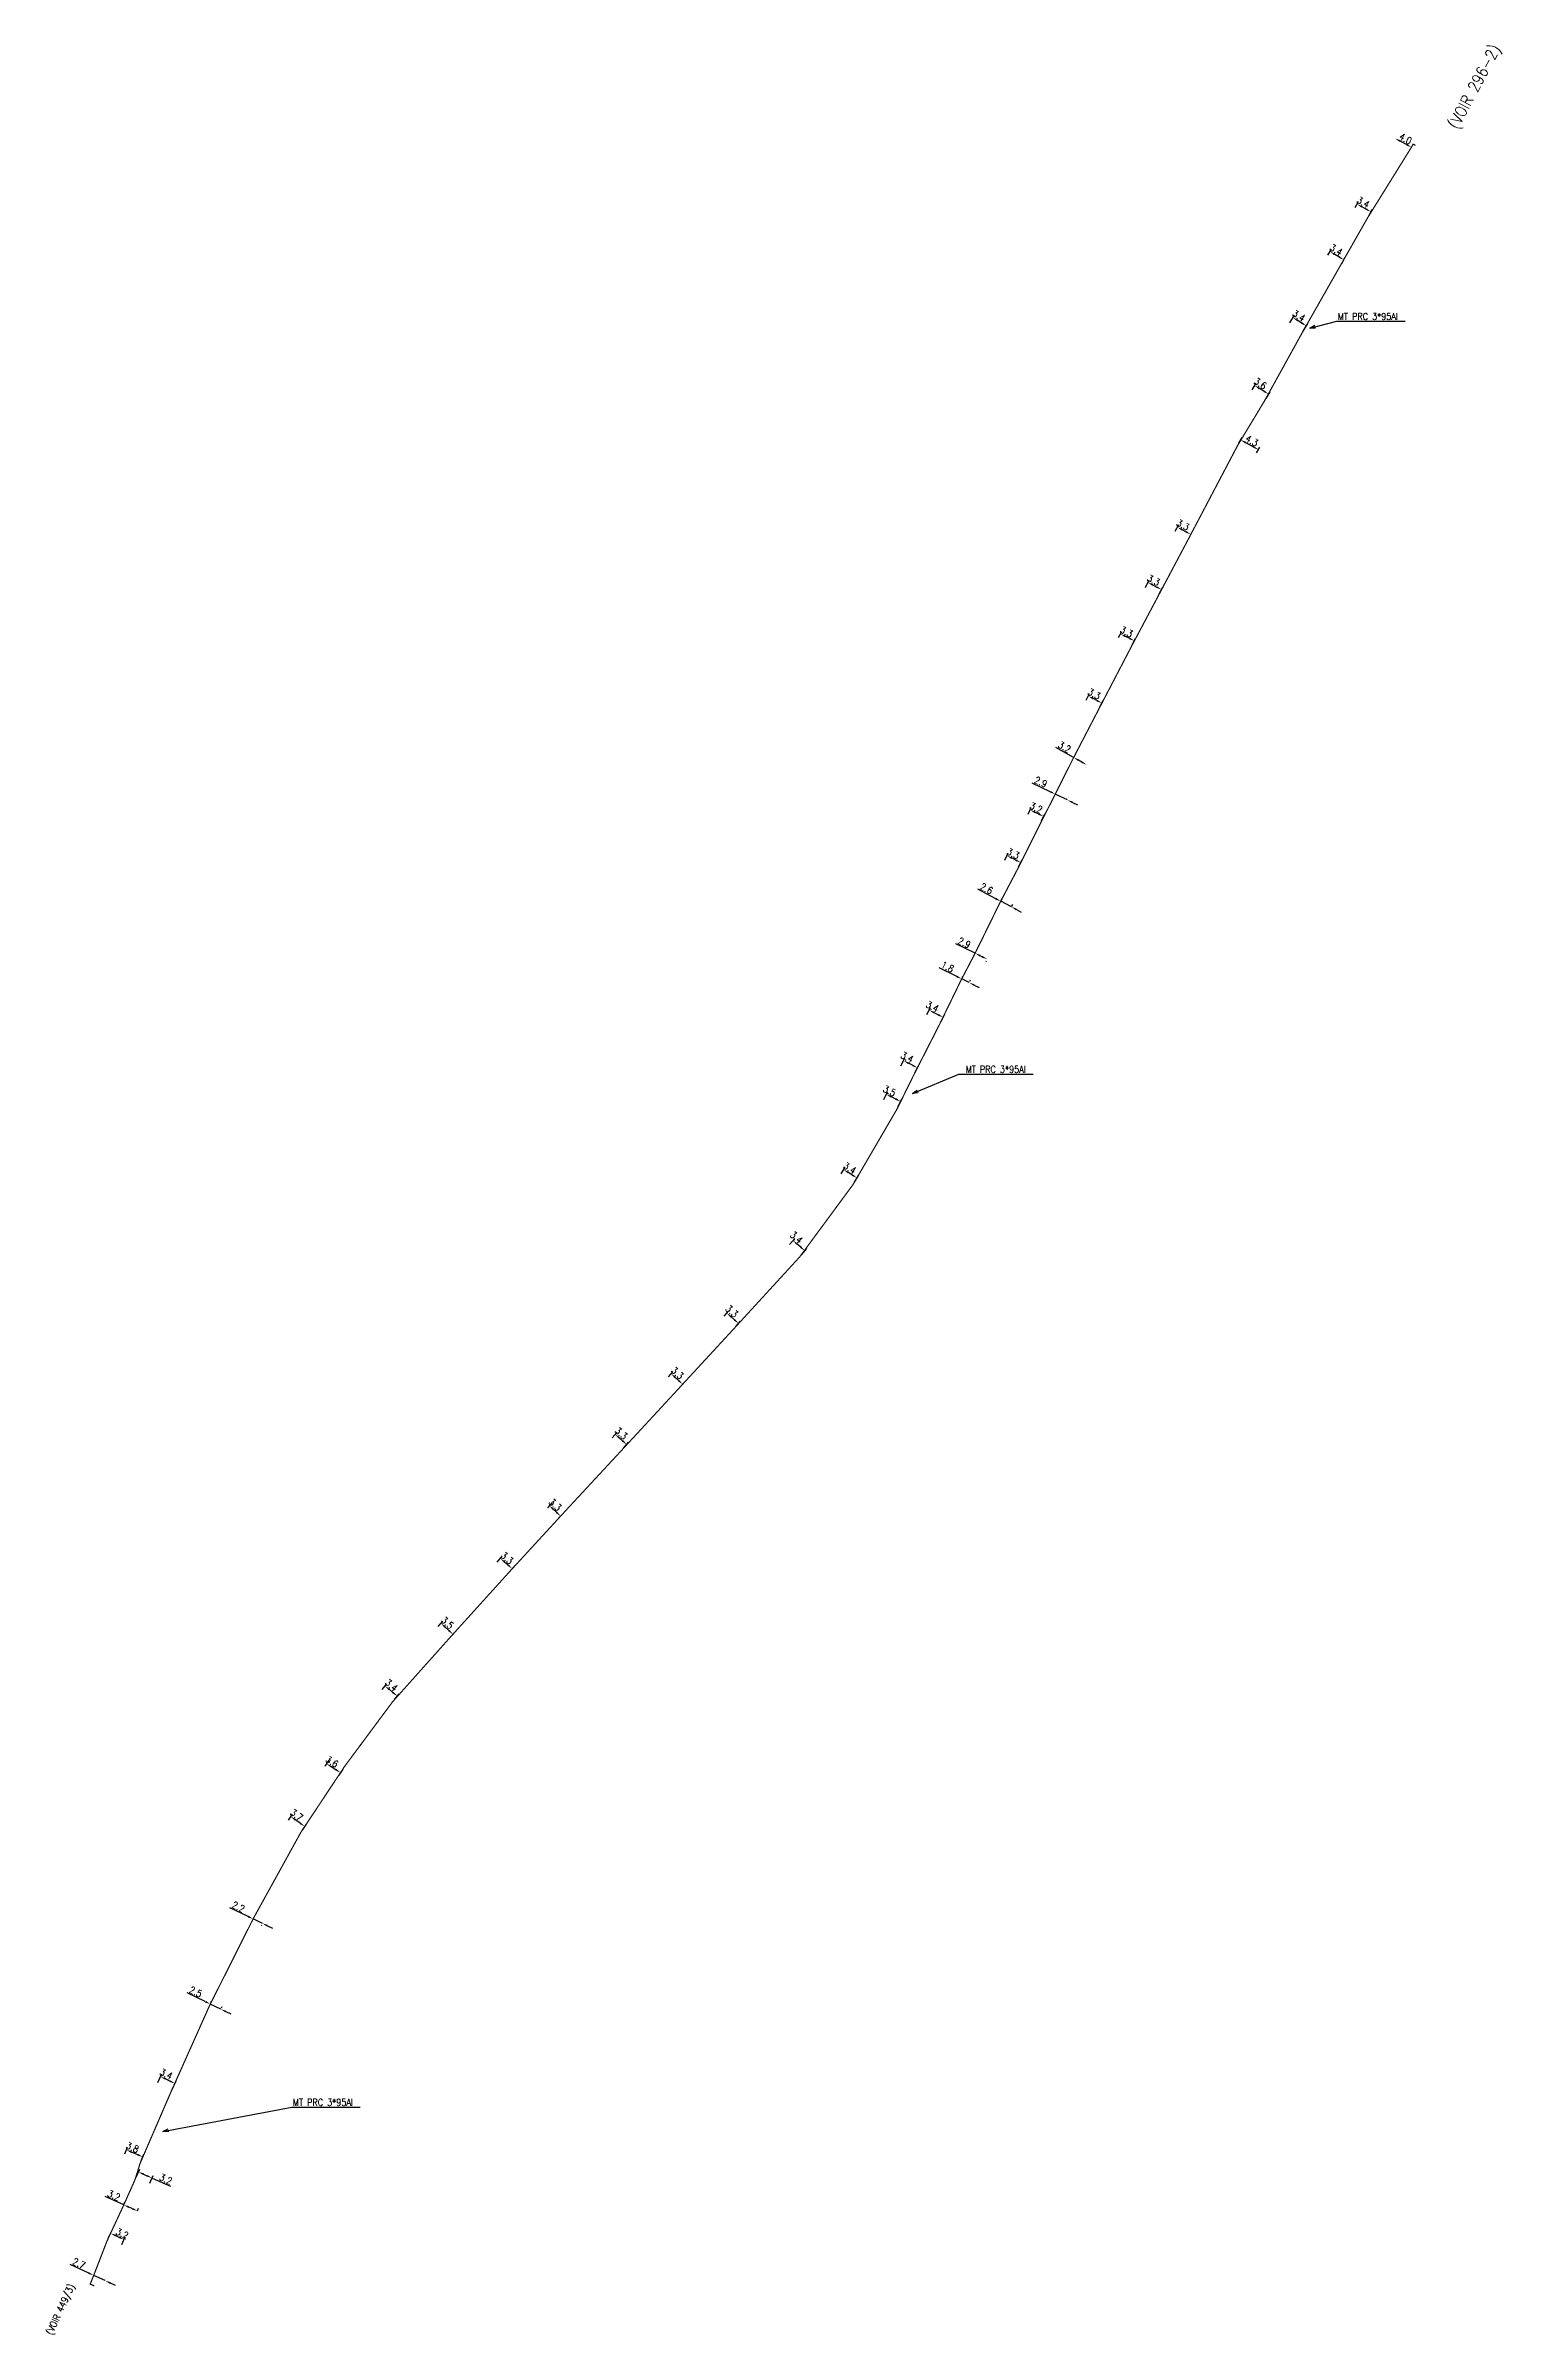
# Model space of a CAD drawing. Header units: millimetres. Extents: x 108078 to 109000, y 127999 to 128987.
# Drawn here: x 108077.9 to 108391.7, y 128245.5 to 128738.4 of the extents above; entities that cross this region are included whole.
import ezdxf

# ---------------------------------------------------------------- set-up
doc = ezdxf.new("R2010")
doc.units = ezdxf.units.MM
doc.header["$PDMODE"] = 34
doc.layers.get('DEFPOINTS').update_dxf_attribs({"linetype": 'CONTINUOUS'})
doc.layers.add('M_110', color=1, linetype='M_ST_10')
doc.styles.get("Standard").update_dxf_attribs({"font": 'romans.shx', "width": 0.85})
doc.linetypes.add('M_ST_10', pattern='A,5,-0.3,["++",Standard,S=1,R=0,X=0,Y=-0.5],-2.8', length=8.1)
doc.dimstyles.get("Standard").update_dxf_attribs({"dimtxt": 1.5, "dimasz": 1.2, "dimexe": 0.625, "dimexo": 0.625, "dimgap": 0.25, "dimtad": 1, "dimdec": 1, "dimzin": 0, "dimdsep": 46, "dimtxsty": 'Standard', "dimcen": -0.5, "dimadec": 0, "dimazin": 0, "dimtfac": 1, "dimtdec": 1, "dimtmove": 0, "dimatfit": 3, "dimfxl": 0, "dimtolj": 1, "dimtzin": 0, "dimarcsym": 0})

msp = doc.modelspace()

# ---------------------------------------------------------------- texts
at = {"layer": 'M_110', "linetype": 'Continuous', "width": 0.85}
for s, height, rotation, p in [('(VOIR 296-2)', 2.5, 62.0552, (108382.08, 128720.23)), ('(VOIR 449/3)', 1.5, 65.373, (108079.27, 128245.17))]:
    msp.add_text(s, height=height, rotation=rotation, dxfattribs=at).set_placement(p)
at = {"layer": 'M_110', "linetype": 'Continuous', "char_height": 1.5, "attachment_point": 4}
for insert in [(108356.28, 128680.09), (108276.09, 128517.91), (108131.14, 128295.38)]:
    msp.add_mtext('\\A1;MT PRC 3*95Al', dxfattribs=dict(at, insert=insert))

# ---------------------------------------------------------------- blocks, each defined once
blk = doc.blocks.new('*D1')
at = {"layer": 'DEFPOINTS', "color": 0, "linetype": 'Continuous'}
for p in [(108088.22, 128258.12), (108090.67, 128256.99), (108090.68, 128257.01)]:
    blk.add_point(p, dxfattribs=at)
at = {"layer": 'M_110', "color": 0, "linetype": 'Continuous', "lineweight": -2}
for p, q in [((108087.14, 128258.64), (108083.17, 128260.48)), ((108090.68, 128257.01), (108088.23, 128258.14)), ((108088.48, 128258.69), (108088.49, 128258.71)), ((108090.93, 128257.56), (108090.94, 128257.57)), ((108091.77, 128256.5), (108092.86, 128256))]:
    blk.add_line(p, q, dxfattribs=at)
at = {"layer": 'M_110', "color": 0, "linetype": 'Continuous'}
for points in [[(108087.22, 128258.82), (108087.05, 128258.46), (108088.23, 128258.14)], [(108091.85, 128256.68), (108091.68, 128256.32), (108090.68, 128257.01)]]:
    blk.add_solid(points, dxfattribs=at)
at = {"layer": 'M_110', "color": 0, "linetype": 'Continuous', "insert": (108085.03, 128260.72), "char_height": 1.5, "attachment_point": 5, "rotation": 335.2007}
blk.add_mtext('\\A1;2.7', dxfattribs=at)
blk = doc.blocks.new('*D2')
at = {"layer": 'DEFPOINTS', "color": 0, "linetype": 'Continuous'}
for p in [(108091.1, 128265.56), (108094.76, 128265.85), (108094.01, 128264.22)]:
    blk.add_point(p, dxfattribs=at)
at = {"layer": 'M_110', "color": 0, "linetype": 'Continuous', "lineweight": -2}
for p, q in [((108091.37, 128266.13), (108092.12, 128267.76)), ((108092.95, 128266.69), (108093.67, 128266.35)), ((108094.27, 128264.79), (108095.02, 128266.42))]:
    blk.add_line(p, q, dxfattribs=at)
at = {"layer": 'M_110', "color": 0, "linetype": 'Continuous'}
for points in [[(108093.03, 128266.87), (108092.86, 128266.51), (108091.86, 128267.19)], [(108093.76, 128266.53), (108093.59, 128266.17), (108094.76, 128265.85)]]:
    blk.add_solid(points, dxfattribs=at)
at = {"layer": 'M_110', "color": 0, "linetype": 'Continuous', "insert": (108094.36, 128267.14), "char_height": 1.5, "attachment_point": 5, "rotation": 335.2007}
blk.add_mtext('\\A1;3.2', dxfattribs=at)
blk = doc.blocks.new('*D3')
at = {"layer": 'DEFPOINTS', "color": 0, "linetype": 'Continuous'}
for p in [(108094.46, 128272.78), (108097.39, 128271.48), (108097.63, 128272.02)]:
    blk.add_point(p, dxfattribs=at)
at = {"layer": 'M_110', "color": 0, "linetype": 'Continuous', "lineweight": -2}
for p, q in [((108094.71, 128273.32), (108090.72, 128275.11)), ((108094.72, 128273.35), (108094.96, 128273.89)), ((108096.53, 128272.51), (108095.8, 128272.83)), ((108097.64, 128272.05), (108097.88, 128272.59))]:
    blk.add_line(p, q, dxfattribs=at)
at = {"layer": 'M_110', "color": 0, "linetype": 'Continuous'}
for points in [[(108095.88, 128273.02), (108095.72, 128272.65), (108094.71, 128273.32)], [(108096.61, 128272.69), (108096.45, 128272.33), (108097.63, 128272.02)]]:
    blk.add_solid(points, dxfattribs=at)
at = {"layer": 'M_110', "color": 0, "linetype": 'Continuous', "insert": (108092.57, 128275.37), "char_height": 1.5, "attachment_point": 5, "rotation": 335.9136}
blk.add_mtext('\\A1;3.2', dxfattribs=at)
blk = doc.blocks.new('*D4')
at = {"layer": 'DEFPOINTS', "color": 0, "linetype": 'Continuous'}
for p in [(108097.13, 128278.75), (108100.06, 128277.45), (108100.8, 128279.11)]:
    blk.add_point(p, dxfattribs=at)
at = {"layer": 'M_110', "color": 0, "linetype": 'Continuous', "lineweight": -2}
for p, q in [((108097.39, 128279.32), (108098.13, 128280.99)), ((108098.97, 128279.93), (108099.7, 128279.6)), ((108100.31, 128278.02), (108101.05, 128279.68)), ((108100.8, 128279.11), (108104.79, 128277.32))]:
    blk.add_line(p, q, dxfattribs=at)
at = {"layer": 'M_110', "color": 0, "linetype": 'Continuous'}
for points in [[(108099.05, 128280.11), (108098.89, 128279.74), (108097.88, 128280.41)], [(108099.78, 128279.78), (108099.62, 128279.42), (108100.8, 128279.11)]]:
    blk.add_solid(points, dxfattribs=at)
at = {"layer": 'M_110', "color": 0, "linetype": 'Continuous', "insert": (108103.75, 128278.88), "char_height": 1.5, "attachment_point": 5, "rotation": 335.9136}
blk.add_mtext('\\A1;3.2', dxfattribs=at)
blk = doc.blocks.new('*D5')
at = {"layer": 'DEFPOINTS', "color": 0, "linetype": 'Continuous'}
for p in [(108095.27, 128285.16), (108094.67, 128283.75), (108098.21, 128282.24)]:
    blk.add_point(p, dxfattribs=at)
at = {"layer": 'M_110', "color": 0, "linetype": 'Continuous', "lineweight": -2}
for p, q in [((108094.92, 128284.33), (108095.52, 128285.73)), ((108097.71, 128284.12), (108096.37, 128284.69)), ((108098.46, 128282.81), (108099.06, 128284.22))]:
    blk.add_line(p, q, dxfattribs=at)
at = {"layer": 'M_110', "color": 0, "linetype": 'Continuous'}
for points in [[(108096.45, 128284.87), (108096.3, 128284.5), (108095.27, 128285.16)], [(108097.79, 128284.3), (108097.63, 128283.93), (108098.81, 128283.64)]]:
    blk.add_solid(points, dxfattribs=at)
at = {"layer": 'M_110', "color": 0, "linetype": 'Continuous', "insert": (108096.56, 128285.69), "char_height": 1.5, "attachment_point": 5, "rotation": 336.872}
blk.add_mtext('\\A1;3.8', dxfattribs=at)
blk = doc.blocks.new('*D6')
at = {"layer": 'DEFPOINTS', "color": 0, "linetype": 'Continuous'}
for p in [(108102.61, 128300.95), (108101.74, 128299.11), (108104.86, 128297.63)]:
    blk.add_point(p, dxfattribs=at)
at = {"layer": 'M_110', "color": 0, "linetype": 'Continuous', "lineweight": -2}
for p, q in [((108102.01, 128299.67), (108102.88, 128301.52)), ((108104.65, 128299.99), (108103.7, 128300.44)), ((108105.13, 128298.2), (108106, 128300.04))]:
    blk.add_line(p, q, dxfattribs=at)
at = {"layer": 'M_110', "color": 0, "linetype": 'Continuous'}
for points in [[(108103.78, 128300.62), (108103.61, 128300.26), (108102.61, 128300.95)], [(108104.73, 128300.17), (108104.56, 128299.81), (108105.73, 128299.47)]]:
    blk.add_solid(points, dxfattribs=at)
at = {"layer": 'M_110', "color": 0, "linetype": 'Continuous', "insert": (108103.82, 128301.49), "char_height": 1.5, "attachment_point": 5, "rotation": 334.6106}
blk.add_mtext('\\A1;3.4', dxfattribs=at)
blk = doc.blocks.new('*D7')
at = {"layer": 'DEFPOINTS', "color": 0, "linetype": 'Continuous'}
for p in [(108113.22, 128316.32), (108115.47, 128315.23), (108115.59, 128315.49)]:
    blk.add_point(p, dxfattribs=at)
at = {"layer": 'M_110', "color": 0, "linetype": 'Continuous', "lineweight": -2}
for p, q in [((108112.27, 128317.1), (108108.33, 128319.01)), ((108115.59, 128315.49), (108113.34, 128316.58)), ((108113.49, 128316.89), (108113.62, 128317.14)), ((108115.74, 128315.79), (108115.87, 128316.05)), ((108116.67, 128314.96), (108117.75, 128314.44))]:
    blk.add_line(p, q, dxfattribs=at)
at = {"layer": 'M_110', "color": 0, "linetype": 'Continuous'}
for points in [[(108112.35, 128317.28), (108112.18, 128316.92), (108113.34, 128316.58)], [(108116.76, 128315.14), (108116.58, 128314.78), (108115.59, 128315.49)]]:
    blk.add_solid(points, dxfattribs=at)
at = {"layer": 'M_110', "color": 0, "linetype": 'Continuous', "insert": (108110.2, 128319.22), "char_height": 1.5, "attachment_point": 5, "rotation": 334.0764}
blk.add_mtext('\\A1;2.5', dxfattribs=at)
blk = doc.blocks.new('*D8')
at = {"layer": 'DEFPOINTS', "color": 0, "linetype": 'Continuous'}
for p in [(108122.66, 128335.09), (108124.56, 128333.96), (108124.65, 128334.14)]:
    blk.add_point(p, dxfattribs=at)
at = {"layer": 'M_110', "color": 0, "linetype": 'Continuous', "lineweight": -2}
for p, q in [((108121.5, 128335.43), (108117.55, 128337.31)), ((108122.39, 128334.52), (108122.31, 128334.35)), ((108124.56, 128333.96), (108122.58, 128334.91)), ((108124.38, 128333.58), (108124.29, 128333.4)), ((108125.65, 128333.45), (108126.73, 128332.93))]:
    blk.add_line(p, q, dxfattribs=at)
at = {"layer": 'M_110', "color": 0, "linetype": 'Continuous'}
for points in [[(108121.58, 128335.61), (108121.41, 128335.25), (108122.58, 128334.91)], [(108125.73, 128333.63), (108125.56, 128333.27), (108124.56, 128333.96)]]:
    blk.add_solid(points, dxfattribs=at)
at = {"layer": 'M_110', "color": 0, "linetype": 'Continuous', "insert": (108119.41, 128337.53), "char_height": 1.5, "attachment_point": 5, "rotation": 334.4662}
blk.add_mtext('\\A1;2.2', dxfattribs=at)
blk = doc.blocks.new('*D9')
at = {"layer": 'DEFPOINTS', "color": 0, "linetype": 'Continuous'}
for p in [(108129.82, 128355.67), (108130.72, 128356.94), (108132.83, 128353.52)]:
    blk.add_point(p, dxfattribs=at)
at = {"layer": 'M_110', "color": 0, "linetype": 'Continuous', "lineweight": -2}
for p, q in [((108130.18, 128356.18), (108131.09, 128357.45)), ((108132.76, 128355.49), (108131.7, 128356.24)), ((108133.19, 128354.03), (108134.1, 128355.3))]:
    blk.add_line(p, q, dxfattribs=at)
at = {"layer": 'M_110', "color": 0, "linetype": 'Continuous'}
for points in [[(108131.82, 128356.41), (108131.58, 128356.08), (108130.72, 128356.94)], [(108132.87, 128355.65), (108132.64, 128355.33), (108133.73, 128354.79)]]:
    blk.add_solid(points, dxfattribs=at)
at = {"layer": 'M_110', "color": 0, "linetype": 'Continuous', "insert": (108131.93, 128357.31), "char_height": 1.5, "attachment_point": 5, "rotation": 324.4443}
blk.add_mtext('\\A1;3.7', dxfattribs=at)
blk = doc.blocks.new('*D10')
at = {"layer": 'DEFPOINTS', "color": 0, "linetype": 'Continuous'}
for p in [(108139.19, 128369.64), (108138.37, 128368.36), (108142.23, 128367.7)]:
    blk.add_point(p, dxfattribs=at)
at = {"layer": 'M_110', "color": 0, "linetype": 'Continuous', "lineweight": -2}
for p, q in [((108138.86, 128369.11), (108138.04, 128367.83)), ((108140.4, 128367.06), (108139.39, 128367.71)), ((108141.89, 128367.17), (108141.07, 128365.89))]:
    blk.add_line(p, q, dxfattribs=at)
at = {"layer": 'M_110', "color": 0, "linetype": 'Continuous'}
for points in [[(108139.49, 128367.88), (108139.28, 128367.54), (108138.37, 128368.36)], [(108140.51, 128367.23), (108140.29, 128366.9), (108141.41, 128366.42)]]:
    blk.add_solid(points, dxfattribs=at)
at = {"layer": 'M_110', "color": 0, "linetype": 'Continuous', "insert": (108139.57, 128368.78), "char_height": 1.5, "attachment_point": 5, "rotation": 327.4748}
blk.add_mtext('\\A1;3.6', dxfattribs=at)
blk = doc.blocks.new('*D11')
at = {"layer": 'DEFPOINTS', "color": 0, "linetype": 'Continuous'}
for p in [(108149.99, 128383.84), (108151, 128385.08), (108152.61, 128381.68)]:
    blk.add_point(p, dxfattribs=at)
at = {"layer": 'M_110', "color": 0, "linetype": 'Continuous', "lineweight": -2}
for p, q in [((108150.38, 128384.32), (108151.4, 128385.56)), ((108152.7, 128383.68), (108151.93, 128384.31)), ((108153.01, 128382.16), (108154.03, 128383.4))]:
    blk.add_line(p, q, dxfattribs=at)
at = {"layer": 'M_110', "color": 0, "linetype": 'Continuous'}
for points in [[(108152.06, 128384.47), (108151.8, 128384.16), (108151, 128385.08)], [(108152.83, 128383.83), (108152.57, 128383.52), (108153.63, 128382.92)]]:
    blk.add_solid(points, dxfattribs=at)
at = {"layer": 'M_110', "color": 0, "linetype": 'Continuous', "insert": (108152.34, 128385.27), "char_height": 1.5, "attachment_point": 5, "rotation": 320.5445}
blk.add_mtext('\\A1;3.4', dxfattribs=at)
blk = doc.blocks.new('*D12')
at = {"layer": 'DEFPOINTS', "color": 0, "linetype": 'Continuous'}
for p in [(108163.03, 128398.59), (108162.02, 128397.47), (108164.62, 128395.12)]:
    blk.add_point(p, dxfattribs=at)
at = {"layer": 'M_110', "color": 0, "linetype": 'Continuous', "lineweight": -2}
for p, q in [((108162.44, 128397.93), (108163.45, 128399.05)), ((108164.74, 128397.05), (108163.92, 128397.79)), ((108165.03, 128395.59), (108166.05, 128396.71))]:
    blk.add_line(p, q, dxfattribs=at)
at = {"layer": 'M_110', "color": 0, "linetype": 'Continuous'}
for points in [[(108164.06, 128397.93), (108163.79, 128397.64), (108163.03, 128398.59)], [(108164.87, 128397.2), (108164.6, 128396.9), (108165.63, 128396.24)]]:
    blk.add_solid(points, dxfattribs=at)
at = {"layer": 'M_110', "color": 0, "linetype": 'Continuous', "insert": (108164.41, 128398.7), "char_height": 1.5, "attachment_point": 5, "rotation": 317.9267}
blk.add_mtext('\\A1;3.5', dxfattribs=at)
blk = doc.blocks.new('*D13')
at = {"layer": 'DEFPOINTS', "color": 0, "linetype": 'Continuous'}
for p in [(108174.73, 128411.29), (108175.85, 128412.58), (108177.25, 128409.09)]:
    blk.add_point(p, dxfattribs=at)
at = {"layer": 'M_110', "color": 0, "linetype": 'Continuous', "lineweight": -2}
for p, q in [((108175.14, 128411.76), (108176.26, 128413.05)), ((108177.47, 128411.17), (108176.75, 128411.79)), ((108177.66, 128409.56), (108178.78, 128410.85))]:
    blk.add_line(p, q, dxfattribs=at)
at = {"layer": 'M_110', "color": 0, "linetype": 'Continuous'}
for points in [[(108176.88, 128411.94), (108176.62, 128411.64), (108175.85, 128412.58)], [(108177.6, 128411.32), (108177.34, 128411.02), (108178.37, 128410.38)]]:
    blk.add_solid(points, dxfattribs=at)
at = {"layer": 'M_110', "color": 0, "linetype": 'Continuous', "insert": (108177.26, 128412.67), "char_height": 1.5, "attachment_point": 5, "rotation": 318.9349}
blk.add_mtext('\\A1;3.3', dxfattribs=at)
blk = doc.blocks.new('*D14')
at = {"layer": 'DEFPOINTS', "color": 0, "linetype": 'Continuous'}
for p in [(108186.39, 128423.93), (108187.44, 128425.06), (108189.86, 128422.81)]:
    blk.add_point(p, dxfattribs=at)
at = {"layer": 'M_110', "color": 0, "linetype": 'Continuous', "lineweight": -2}
for p, q in [((108187.01, 128424.6), (108185.97, 128423.47)), ((108187.93, 128422.5), (108187.27, 128423.11)), ((108189.43, 128422.35), (108188.38, 128421.23))]:
    blk.add_line(p, q, dxfattribs=at)
at = {"layer": 'M_110', "color": 0, "linetype": 'Continuous'}
for points in [[(108187.41, 128423.26), (108187.13, 128422.97), (108186.39, 128423.93)], [(108188.07, 128422.65), (108187.79, 128422.35), (108188.81, 128421.69)]]:
    blk.add_solid(points, dxfattribs=at)
at = {"layer": 'M_110', "color": 0, "linetype": 'Continuous', "insert": (108187.64, 128424.13), "char_height": 1.5, "attachment_point": 5, "rotation": 317.1385}
blk.add_mtext('\\A1;3.3', dxfattribs=at)
blk = doc.blocks.new('*D15')
at = {"layer": 'DEFPOINTS', "color": 0, "linetype": 'Continuous'}
for p in [(108199.49, 128438.11), (108200.55, 128439.32), (108202, 128435.9)]:
    blk.add_point(p, dxfattribs=at)
at = {"layer": 'M_110', "color": 0, "linetype": 'Continuous', "lineweight": -2}
for p, q in [((108199.9, 128438.58), (108200.97, 128439.79)), ((108202.17, 128437.9), (108201.46, 128438.53)), ((108202.42, 128436.36), (108203.48, 128437.58))]:
    blk.add_line(p, q, dxfattribs=at)
at = {"layer": 'M_110', "color": 0, "linetype": 'Continuous'}
for points in [[(108201.59, 128438.68), (108201.32, 128438.38), (108200.55, 128439.32)], [(108202.3, 128438.05), (108202.04, 128437.75), (108203.07, 128437.11)]]:
    blk.add_solid(points, dxfattribs=at)
at = {"layer": 'M_110', "color": 0, "linetype": 'Continuous', "insert": (108201.85, 128439.51), "char_height": 1.5, "attachment_point": 5, "rotation": 318.6874}
blk.add_mtext('\\A1;3.3', dxfattribs=at)
blk = doc.blocks.new('*D16')
at = {"layer": 'DEFPOINTS', "color": 0, "linetype": 'Continuous'}
for p in [(108212.63, 128452.36), (108211.63, 128451.25), (108214.11, 128449)]:
    blk.add_point(p, dxfattribs=at)
at = {"layer": 'M_110', "color": 0, "linetype": 'Continuous', "lineweight": -2}
for p, q in [((108212.05, 128451.72), (108213.05, 128452.82)), ((108214.22, 128450.91), (108213.52, 128451.55)), ((108214.53, 128449.46), (108215.53, 128450.57))]:
    blk.add_line(p, q, dxfattribs=at)
at = {"layer": 'M_110', "color": 0, "linetype": 'Continuous'}
for points in [[(108213.65, 128451.7), (108213.38, 128451.4), (108212.63, 128452.36)], [(108214.36, 128451.06), (108214.09, 128450.76), (108215.11, 128450.1)]]:
    blk.add_solid(points, dxfattribs=at)
at = {"layer": 'M_110', "color": 0, "linetype": 'Continuous', "insert": (108213.97, 128452.49), "char_height": 1.5, "attachment_point": 5, "rotation": 317.7055}
blk.add_mtext('\\A1;3.3', dxfattribs=at)
blk = doc.blocks.new('*D17')
at = {"layer": 'DEFPOINTS', "color": 0, "linetype": 'Continuous'}
for p in [(108223.64, 128464.26), (108224.65, 128465.4), (108226.14, 128462.04)]:
    blk.add_point(p, dxfattribs=at)
at = {"layer": 'M_110', "color": 0, "linetype": 'Continuous', "lineweight": -2}
for p, q in [((108224.05, 128464.73), (108225.07, 128465.87)), ((108226.26, 128463.98), (108225.55, 128464.61)), ((108226.56, 128462.5), (108227.57, 128463.65))]:
    blk.add_line(p, q, dxfattribs=at)
at = {"layer": 'M_110', "color": 0, "linetype": 'Continuous'}
for points in [[(108225.68, 128464.76), (108225.42, 128464.46), (108224.65, 128465.4)], [(108226.39, 128464.13), (108226.13, 128463.83), (108227.16, 128463.18)]]:
    blk.add_solid(points, dxfattribs=at)
at = {"layer": 'M_110', "color": 0, "linetype": 'Continuous', "insert": (108225.71, 128465.81), "char_height": 1.5, "attachment_point": 5, "rotation": 318.3958}
blk.add_mtext('\\A1;3.3', dxfattribs=at)
blk = doc.blocks.new('*D18')
at = {"layer": 'DEFPOINTS', "color": 0, "linetype": 'Continuous'}
for p in [(108237.72, 128479.69), (108238.88, 128481.04), (108240.3, 128477.48)]:
    blk.add_point(p, dxfattribs=at)
at = {"layer": 'M_110', "color": 0, "linetype": 'Continuous', "lineweight": -2}
for p, q in [((108238.13, 128480.17), (108239.29, 128481.52)), ((108240.55, 128479.61), (108239.79, 128480.26)), ((108240.71, 128477.95), (108241.87, 128479.3))]:
    blk.add_line(p, q, dxfattribs=at)
at = {"layer": 'M_110', "color": 0, "linetype": 'Continuous'}
for points in [[(108239.92, 128480.41), (108239.66, 128480.11), (108238.88, 128481.04)], [(108240.68, 128479.76), (108240.42, 128479.46), (108241.46, 128478.83)]]:
    blk.add_solid(points, dxfattribs=at)
at = {"layer": 'M_110', "color": 0, "linetype": 'Continuous', "insert": (108239.63, 128481.73), "char_height": 1.5, "attachment_point": 5, "rotation": 319.2952}
blk.add_mtext('\\A1;3.4', dxfattribs=at)
blk = doc.blocks.new('*D19')
at = {"layer": 'DEFPOINTS', "color": 0, "linetype": 'Continuous'}
for p in [(108248.91, 128494.85), (108249.8, 128496.3), (108251.8, 128493.07)]:
    blk.add_point(p, dxfattribs=at)
at = {"layer": 'M_110', "color": 0, "linetype": 'Continuous', "lineweight": -2}
for p, q in [((108249.24, 128495.38), (108250.13, 128496.83)), ((108251.67, 128495.15), (108250.82, 128495.67)), ((108252.13, 128493.6), (108253.02, 128495.05))]:
    blk.add_line(p, q, dxfattribs=at)
at = {"layer": 'M_110', "color": 0, "linetype": 'Continuous'}
for points in [[(108250.92, 128495.84), (108250.72, 128495.5), (108249.8, 128496.3)], [(108251.78, 128495.32), (108251.57, 128494.97), (108252.69, 128494.52)]]:
    blk.add_solid(points, dxfattribs=at)
at = {"layer": 'M_110', "color": 0, "linetype": 'Continuous', "insert": (108251.11, 128496.67), "char_height": 1.5, "attachment_point": 5, "rotation": 328.3825}
blk.add_mtext('\\A1;3.4', dxfattribs=at)
blk = doc.blocks.new('*D20')
at = {"layer": 'DEFPOINTS', "color": 0, "linetype": 'Continuous'}
for p in [(108259, 128512.52), (108258.19, 128510.86), (108261.29, 128509.35)]:
    blk.add_point(p, dxfattribs=at)
at = {"layer": 'M_110', "color": 0, "linetype": 'Continuous', "lineweight": -2}
for p, q in [((108258.46, 128511.42), (108259.27, 128513.08)), ((108261.02, 128511.53), (108260.08, 128511.99)), ((108261.56, 128509.91), (108262.37, 128511.57))]:
    blk.add_line(p, q, dxfattribs=at)
at = {"layer": 'M_110', "color": 0, "linetype": 'Continuous'}
for points in [[(108260.17, 128512.17), (108259.99, 128511.81), (108259, 128512.52)], [(108261.11, 128511.71), (108260.93, 128511.35), (108262.1, 128511)]]:
    blk.add_solid(points, dxfattribs=at)
at = {"layer": 'M_110', "color": 0, "linetype": 'Continuous', "insert": (108259.68, 128513.3), "char_height": 1.5, "attachment_point": 5, "rotation": 333.9702}
blk.add_mtext('\\A1;3.5', dxfattribs=at)
blk = doc.blocks.new('*D21')
at = {"layer": 'DEFPOINTS', "color": 0, "linetype": 'Continuous'}
for p in [(108261.86, 128518.12), (108262.72, 128519.78), (108264.84, 128516.58)]:
    blk.add_point(p, dxfattribs=at)
at = {"layer": 'M_110', "color": 0, "linetype": 'Continuous', "lineweight": -2}
for p, q in [((108262.15, 128518.67), (108263, 128520.34)), ((108264.63, 128518.8), (108263.79, 128519.23)), ((108265.13, 128517.14), (108265.98, 128518.8))]:
    blk.add_line(p, q, dxfattribs=at)
at = {"layer": 'M_110', "color": 0, "linetype": 'Continuous'}
for points in [[(108263.88, 128519.41), (108263.69, 128519.06), (108262.72, 128519.78)], [(108264.72, 128518.98), (108264.54, 128518.62), (108265.7, 128518.25)]]:
    blk.add_solid(points, dxfattribs=at)
at = {"layer": 'M_110', "color": 0, "linetype": 'Continuous', "insert": (108263.48, 128520.52), "char_height": 1.5, "attachment_point": 5, "rotation": 332.7561}
blk.add_mtext('\\A1;3.4', dxfattribs=at)
blk = doc.blocks.new('*D22')
at = {"layer": 'DEFPOINTS', "color": 0, "linetype": 'Continuous'}
for p in [(108267.43, 128529.14), (108268.23, 128530.68), (108270.45, 128527.58)]:
    blk.add_point(p, dxfattribs=at)
at = {"layer": 'M_110', "color": 0, "linetype": 'Continuous', "lineweight": -2}
for p, q in [((108267.72, 128529.7), (108268.52, 128531.24)), ((108270.19, 128529.67), (108269.3, 128530.13)), ((108270.74, 128528.13), (108271.54, 128529.67))]:
    blk.add_line(p, q, dxfattribs=at)
at = {"layer": 'M_110', "color": 0, "linetype": 'Continuous'}
for points in [[(108269.39, 128530.31), (108269.21, 128529.95), (108268.23, 128530.68)], [(108270.28, 128529.85), (108270.09, 128529.49), (108271.25, 128529.12)]]:
    blk.add_solid(points, dxfattribs=at)
at = {"layer": 'M_110', "color": 0, "linetype": 'Continuous', "insert": (108268.92, 128531.45), "char_height": 1.5, "attachment_point": 5, "rotation": 332.6052}
blk.add_mtext('\\A1;3.4', dxfattribs=at)
blk = doc.blocks.new('*D23')
at = {"layer": 'DEFPOINTS', "color": 0, "linetype": 'Continuous'}
for p in [(108275.13, 128537.19), (108276.74, 128536.39), (108276.85, 128536.61)]:
    blk.add_point(p, dxfattribs=at)
at = {"layer": 'M_110', "color": 0, "linetype": 'Continuous', "lineweight": -2}
for p, q in [((108274.16, 128537.94), (108270.4, 128539.79)), ((108276.85, 128536.61), (108275.23, 128537.4)), ((108275.4, 128537.75), (108275.51, 128537.96)), ((108277.02, 128536.95), (108277.12, 128537.17)), ((108277.92, 128536.08), (108279, 128535.54))]:
    blk.add_line(p, q, dxfattribs=at)
at = {"layer": 'M_110', "color": 0, "linetype": 'Continuous'}
for points in [[(108274.24, 128538.11), (108274.07, 128537.76), (108275.23, 128537.4)], [(108278.01, 128536.25), (108277.83, 128535.9), (108276.85, 128536.61)]]:
    blk.add_solid(points, dxfattribs=at)
at = {"layer": 'M_110', "color": 0, "linetype": 'Continuous', "insert": (108272.18, 128540.02), "char_height": 1.5, "attachment_point": 5, "rotation": 333.7168}
blk.add_mtext('\\A1;1.8', dxfattribs=at)
blk = doc.blocks.new('*D24')
at = {"layer": 'DEFPOINTS', "color": 0, "linetype": 'Continuous'}
for p in [(108278.18, 128543.04), (108280.73, 128541.65), (108280.78, 128541.77)]:
    blk.add_point(p, dxfattribs=at)
at = {"layer": 'M_110', "color": 0, "linetype": 'Continuous', "lineweight": -2}
for p, q in [((108278.12, 128542.93), (108273.96, 128544.97)), ((108277.9, 128542.48), (108277.85, 128542.37)), ((108279.65, 128542.18), (108279.2, 128542.4)), ((108280.51, 128541.21), (108280.45, 128541.09))]:
    blk.add_line(p, q, dxfattribs=at)
at = {"layer": 'M_110', "color": 0, "linetype": 'Continuous'}
for points in [[(108279.29, 128542.58), (108279.11, 128542.22), (108278.12, 128542.93)], [(108279.74, 128542.36), (108279.56, 128542), (108280.73, 128541.65)]]:
    blk.add_solid(points, dxfattribs=at)
at = {"layer": 'M_110', "color": 0, "linetype": 'Continuous', "insert": (108275.8, 128545.18), "char_height": 1.5, "attachment_point": 5, "rotation": 333.8789}
blk.add_mtext('\\A1;2.9', dxfattribs=at)
blk = doc.blocks.new('*D25')
at = {"layer": 'DEFPOINTS', "color": 0, "linetype": 'Continuous'}
for p in [(108283.43, 128553.72), (108285.73, 128552.51), (108285.95, 128552.91)]:
    blk.add_point(p, dxfattribs=at)
at = {"layer": 'M_110', "color": 0, "linetype": 'Continuous', "lineweight": -2}
for p, q in [((108282.59, 128554.68), (108278.72, 128556.72)), ((108285.95, 128552.91), (108283.65, 128554.12)), ((108283.72, 128554.27), (108283.94, 128554.68)), ((108286.02, 128553.06), (108286.24, 128553.46)), ((108287.01, 128552.35), (108288.07, 128551.79))]:
    blk.add_line(p, q, dxfattribs=at)
at = {"layer": 'M_110', "color": 0, "linetype": 'Continuous'}
for points in [[(108282.68, 128554.86), (108282.49, 128554.51), (108283.65, 128554.12)], [(108287.1, 128552.53), (108286.92, 128552.18), (108285.95, 128552.91)]]:
    blk.add_solid(points, dxfattribs=at)
at = {"layer": 'M_110', "color": 0, "linetype": 'Continuous', "insert": (108280.59, 128556.87), "char_height": 1.5, "attachment_point": 5, "rotation": 332.199}
blk.add_mtext('\\A1;2.6', dxfattribs=at)
blk = doc.blocks.new('*D26')
at = {"layer": 'DEFPOINTS', "color": 0, "linetype": 'Continuous'}
for p in [(108284.26, 128562.42), (108285, 128563.92), (108287.22, 128560.96)]:
    blk.add_point(p, dxfattribs=at)
at = {"layer": 'M_110', "color": 0, "linetype": 'Continuous', "lineweight": -2}
for p, q in [((108284.54, 128562.98), (108285.28, 128564.48)), ((108286.88, 128562.99), (108286.08, 128563.39)), ((108287.5, 128561.52), (108288.24, 128563.02))]:
    blk.add_line(p, q, dxfattribs=at)
at = {"layer": 'M_110', "color": 0, "linetype": 'Continuous'}
for points in [[(108286.17, 128563.57), (108285.99, 128563.21), (108285, 128563.92)], [(108286.97, 128563.17), (108286.8, 128562.81), (108287.96, 128562.46)]]:
    blk.add_solid(points, dxfattribs=at)
at = {"layer": 'M_110', "color": 0, "linetype": 'Continuous', "insert": (108286.3, 128564.4), "char_height": 1.5, "attachment_point": 5, "rotation": 333.7614}
blk.add_mtext('\\A1;3.3', dxfattribs=at)
blk = doc.blocks.new('*D27')
at = {"layer": 'DEFPOINTS', "color": 0, "linetype": 'Continuous'}
for p in [(108289.26, 128572.29), (108289.96, 128573.79), (108292.2, 128570.91)]:
    blk.add_point(p, dxfattribs=at)
at = {"layer": 'M_110', "color": 0, "linetype": 'Continuous', "lineweight": -2}
for p, q in [((108289.52, 128572.86), (108290.23, 128574.35)), ((108291.82, 128572.91), (108291.05, 128573.27)), ((108292.46, 128571.47), (108293.17, 128572.97))]:
    blk.add_line(p, q, dxfattribs=at)
at = {"layer": 'M_110', "color": 0, "linetype": 'Continuous'}
for points in [[(108291.13, 128573.46), (108290.96, 128573.09), (108289.96, 128573.79)], [(108291.9, 128573.09), (108291.73, 128572.73), (108292.9, 128572.4)]]:
    blk.add_solid(points, dxfattribs=at)
at = {"layer": 'M_110', "color": 0, "linetype": 'Continuous', "insert": (108291.25, 128574.28), "char_height": 1.5, "attachment_point": 5, "rotation": 334.7898}
blk.add_mtext('\\A1;3.2', dxfattribs=at)
blk = doc.blocks.new('*D28')
at = {"layer": 'DEFPOINTS', "color": 0, "linetype": 'Continuous'}
for p in [(108295.39, 128577.19), (108298.01, 128575.95), (108298.01, 128575.94)]:
    blk.add_point(p, dxfattribs=at)
at = {"layer": 'M_110', "color": 0, "linetype": 'Continuous', "lineweight": -2}
for p, q in [((108294.32, 128577.73), (108290.43, 128579.59)), ((108298.01, 128575.95), (108295.4, 128577.21)), ((108295.66, 128577.76), (108295.67, 128577.77)), ((108298.28, 128576.5), (108298.28, 128576.51)), ((108299.1, 128575.43), (108300.18, 128574.91))]:
    blk.add_line(p, q, dxfattribs=at)
at = {"layer": 'M_110', "color": 0, "linetype": 'Continuous'}
for points in [[(108294.41, 128577.91), (108294.23, 128577.55), (108295.4, 128577.21)], [(108299.18, 128575.61), (108299.01, 128575.25), (108298.01, 128575.95)]]:
    blk.add_solid(points, dxfattribs=at)
at = {"layer": 'M_110', "color": 0, "linetype": 'Continuous', "insert": (108292.27, 128579.82), "char_height": 1.5, "attachment_point": 5, "rotation": 334.3197}
blk.add_mtext('\\A1;2.9', dxfattribs=at)
blk = doc.blocks.new('*D29')
at = {"layer": 'DEFPOINTS', "color": 0, "linetype": 'Continuous'}
for p in [(108299.36, 128585.1), (108302.14, 128583.53), (108302.14, 128583.52)]:
    blk.add_point(p, dxfattribs=at)
at = {"layer": 'M_110', "color": 0, "linetype": 'Continuous', "lineweight": -2}
for p, q in [((108299.35, 128585.1), (108295.5, 128587.27)), ((108299.05, 128584.56), (108299.05, 128584.55)), ((108301.1, 128584.11), (108300.4, 128584.51)), ((108301.84, 128582.98), (108301.83, 128582.98))]:
    blk.add_line(p, q, dxfattribs=at)
at = {"layer": 'M_110', "color": 0, "linetype": 'Continuous'}
for points in [[(108300.5, 128584.68), (108300.3, 128584.33), (108299.35, 128585.1)], [(108301.19, 128584.29), (108301, 128583.94), (108302.14, 128583.52)]]:
    blk.add_solid(points, dxfattribs=at)
at = {"layer": 'M_110', "color": 0, "linetype": 'Continuous', "insert": (108297.38, 128587.36), "char_height": 1.5, "attachment_point": 5, "rotation": 330.5553}
blk.add_mtext('\\A1;3.2', dxfattribs=at)
blk = doc.blocks.new('*D30')
at = {"layer": 'DEFPOINTS', "color": 0, "linetype": 'Continuous'}
for p in [(108301.78, 128596.92), (108302.49, 128598.32), (108304.72, 128595.42)]:
    blk.add_point(p, dxfattribs=at)
at = {"layer": 'M_110', "color": 0, "linetype": 'Continuous', "lineweight": -2}
for p, q in [((108302.07, 128597.48), (108302.78, 128598.87)), ((108304.36, 128597.36), (108303.56, 128597.77)), ((108305, 128595.98), (108305.72, 128597.37))]:
    blk.add_line(p, q, dxfattribs=at)
at = {"layer": 'M_110', "color": 0, "linetype": 'Continuous'}
for points in [[(108303.65, 128597.95), (108303.47, 128597.59), (108302.49, 128598.32)], [(108304.45, 128597.54), (108304.27, 128597.18), (108305.43, 128596.81)]]:
    blk.add_solid(points, dxfattribs=at)
at = {"layer": 'M_110', "color": 0, "linetype": 'Continuous', "insert": (108303.77, 128598.78), "char_height": 1.5, "attachment_point": 5, "rotation": 332.8602}
blk.add_mtext('\\A1;3.3', dxfattribs=at)
blk = doc.blocks.new('*D31')
at = {"layer": 'DEFPOINTS', "color": 0, "linetype": 'Continuous'}
for p in [(108308.77, 128610.34), (108309.43, 128611.7), (108311.74, 128608.89)]:
    blk.add_point(p, dxfattribs=at)
at = {"layer": 'M_110', "color": 0, "linetype": 'Continuous', "lineweight": -2}
for p, q in [((108309.04, 128610.91), (108309.71, 128612.26)), ((108311.32, 128610.78), (108310.51, 128611.17)), ((108312.01, 128609.46), (108312.67, 128610.81))]:
    blk.add_line(p, q, dxfattribs=at)
at = {"layer": 'M_110', "color": 0, "linetype": 'Continuous'}
for points in [[(108310.6, 128611.35), (108310.42, 128610.99), (108309.43, 128611.7)], [(108311.41, 128610.96), (108311.23, 128610.6), (108312.4, 128610.25)]]:
    blk.add_solid(points, dxfattribs=at)
at = {"layer": 'M_110', "color": 0, "linetype": 'Continuous', "insert": (108310.72, 128612.18), "char_height": 1.5, "attachment_point": 5, "rotation": 333.9493}
blk.add_mtext('\\A1;3.3', dxfattribs=at)
blk = doc.blocks.new('*D32')
at = {"layer": 'DEFPOINTS', "color": 0, "linetype": 'Continuous'}
for p in [(108314.52, 128621.19), (108315.36, 128622.79), (108317.45, 128619.66)]:
    blk.add_point(p, dxfattribs=at)
at = {"layer": 'M_110', "color": 0, "linetype": 'Continuous', "lineweight": -2}
for p, q in [((108314.81, 128621.74), (108315.65, 128623.35)), ((108317.22, 128621.82), (108316.43, 128622.24)), ((108317.74, 128620.22), (108318.58, 128621.82))]:
    blk.add_line(p, q, dxfattribs=at)
at = {"layer": 'M_110', "color": 0, "linetype": 'Continuous'}
for points in [[(108316.52, 128622.42), (108316.33, 128622.06), (108315.36, 128622.79)], [(108317.32, 128622), (108317.13, 128621.65), (108318.29, 128621.27)]]:
    blk.add_solid(points, dxfattribs=at)
at = {"layer": 'M_110', "color": 0, "linetype": 'Continuous', "insert": (108316.57, 128623.29), "char_height": 1.5, "attachment_point": 5, "rotation": 332.5045}
blk.add_mtext('\\A1;3.3', dxfattribs=at)
blk = doc.blocks.new('*D33')
at = {"layer": 'DEFPOINTS', "color": 0, "linetype": 'Continuous'}
for p in [(108321.7, 128634.7), (108320.94, 128633.27), (108323.85, 128631.72)]:
    blk.add_point(p, dxfattribs=at)
at = {"layer": 'M_110', "color": 0, "linetype": 'Continuous', "lineweight": -2}
for p, q in [((108321.23, 128633.83), (108322, 128635.26)), ((108323.56, 128633.71), (108322.76, 128634.14)), ((108324.14, 128632.27), (108324.91, 128633.7))]:
    blk.add_line(p, q, dxfattribs=at)
at = {"layer": 'M_110', "color": 0, "linetype": 'Continuous'}
for points in [[(108322.86, 128634.32), (108322.67, 128633.96), (108321.7, 128634.7)], [(108323.65, 128633.89), (108323.46, 128633.54), (108324.61, 128633.15)]]:
    blk.add_solid(points, dxfattribs=at)
at = {"layer": 'M_110', "color": 0, "linetype": 'Continuous', "insert": (108322.9, 128635.2), "char_height": 1.5, "attachment_point": 5, "rotation": 331.8686}
blk.add_mtext('\\A1;3.3', dxfattribs=at)
blk = doc.blocks.new('*D34')
at = {"layer": 'DEFPOINTS', "color": 0, "linetype": 'Continuous'}
for p in [(108334.66, 128652.26), (108338.48, 128650.17), (108339.16, 128651.41)]:
    blk.add_point(p, dxfattribs=at)
at = {"layer": 'M_110', "color": 0, "linetype": 'Continuous', "lineweight": -2}
for p, q in [((108334.96, 128652.81), (108335.64, 128654.05)), ((108336.39, 128652.92), (108338.1, 128651.99)), ((108338.78, 128650.72), (108339.46, 128651.96))]:
    blk.add_line(p, q, dxfattribs=at)
at = {"layer": 'M_110', "color": 0, "linetype": 'Continuous'}
for points in [[(108336.49, 128653.1), (108336.3, 128652.75), (108335.34, 128653.5)], [(108338.2, 128652.16), (108338.01, 128651.81), (108339.16, 128651.41)]]:
    blk.add_solid(points, dxfattribs=at)
at = {"layer": 'M_110', "color": 0, "linetype": 'Continuous', "insert": (108337.75, 128653.32), "char_height": 1.5, "attachment_point": 5, "rotation": 331.3844}
blk.add_mtext('\\A1;4.3', dxfattribs=at)
blk = doc.blocks.new('*D35')
at = {"layer": 'DEFPOINTS', "color": 0, "linetype": 'Continuous'}
for p in [(108338.35, 128665.22), (108337.47, 128663.79), (108340.49, 128661.93)]:
    blk.add_point(p, dxfattribs=at)
at = {"layer": 'M_110', "color": 0, "linetype": 'Continuous', "lineweight": -2}
for p, q in [((108337.8, 128664.32), (108338.68, 128665.75)), ((108340.35, 128663.99), (108339.37, 128664.59)), ((108340.82, 128662.46), (108341.7, 128663.89))]:
    blk.add_line(p, q, dxfattribs=at)
at = {"layer": 'M_110', "color": 0, "linetype": 'Continuous'}
for points in [[(108339.48, 128664.76), (108339.27, 128664.42), (108338.35, 128665.22)], [(108340.46, 128664.16), (108340.25, 128663.81), (108341.37, 128663.36)]]:
    blk.add_solid(points, dxfattribs=at)
at = {"layer": 'M_110', "color": 0, "linetype": 'Continuous', "insert": (108339.55, 128665.65), "char_height": 1.5, "attachment_point": 5, "rotation": 328.3825}
blk.add_mtext('\\A1;3.6', dxfattribs=at)
blk = doc.blocks.new('*D36')
at = {"layer": 'DEFPOINTS', "color": 0, "linetype": 'Continuous'}
for p in [(108346.61, 128679.84), (108345.59, 128678.18), (108348.49, 128676.4)]:
    blk.add_point(p, dxfattribs=at)
at = {"layer": 'M_110', "color": 0, "linetype": 'Continuous', "lineweight": -2}
for p, q in [((108345.92, 128678.71), (108346.94, 128680.37)), ((108348.48, 128678.68), (108347.63, 128679.21)), ((108348.81, 128676.93), (108349.83, 128678.59))]:
    blk.add_line(p, q, dxfattribs=at)
at = {"layer": 'M_110', "color": 0, "linetype": 'Continuous'}
for points in [[(108347.74, 128679.38), (108347.53, 128679.04), (108346.61, 128679.84)], [(108348.59, 128678.85), (108348.38, 128678.51), (108349.51, 128678.06)]]:
    blk.add_solid(points, dxfattribs=at)
at = {"layer": 'M_110', "color": 0, "linetype": 'Continuous', "insert": (108347.85, 128680.25), "char_height": 1.5, "attachment_point": 5, "rotation": 328.3825}
blk.add_mtext('\\A1;3.4', dxfattribs=at)
blk = doc.blocks.new('*D37')
at = {"layer": 'DEFPOINTS', "color": 0, "linetype": 'Continuous'}
for p in [(108354.58, 128694.05), (108353.82, 128692.74), (108356.79, 128691)]:
    blk.add_point(p, dxfattribs=at)
at = {"layer": 'M_110', "color": 0, "linetype": 'Continuous', "lineweight": -2}
for p, q in [((108354.13, 128693.28), (108354.9, 128694.59)), ((108356.52, 128692.92), (108355.62, 128693.45)), ((108357.11, 128691.54), (108357.88, 128692.85))]:
    blk.add_line(p, q, dxfattribs=at)
at = {"layer": 'M_110', "color": 0, "linetype": 'Continuous'}
for points in [[(108355.72, 128693.62), (108355.52, 128693.28), (108354.58, 128694.05)], [(108356.63, 128693.09), (108356.42, 128692.74), (108357.56, 128692.31)]]:
    blk.add_solid(points, dxfattribs=at)
at = {"layer": 'M_110', "color": 0, "linetype": 'Continuous', "insert": (108355.91, 128694.44), "char_height": 1.5, "attachment_point": 5, "rotation": 329.6678}
blk.add_mtext('\\A1;3.4', dxfattribs=at)
blk = doc.blocks.new('*D38')
at = {"layer": 'DEFPOINTS', "color": 0, "linetype": 'Continuous'}
for p in [(108360.42, 128704.28), (108359.72, 128703.01), (108362.71, 128701.38)]:
    blk.add_point(p, dxfattribs=at)
at = {"layer": 'M_110', "color": 0, "linetype": 'Continuous', "lineweight": -2}
for p, q in [((108360.02, 128703.56), (108360.72, 128704.83)), ((108362.35, 128703.23), (108361.47, 128703.71)), ((108363.01, 128701.93), (108363.7, 128703.2))]:
    blk.add_line(p, q, dxfattribs=at)
at = {"layer": 'M_110', "color": 0, "linetype": 'Continuous'}
for points in [[(108361.57, 128703.88), (108361.38, 128703.53), (108360.42, 128704.28)], [(108362.45, 128703.4), (108362.25, 128703.05), (108363.4, 128702.65)]]:
    blk.add_solid(points, dxfattribs=at)
at = {"layer": 'M_110', "color": 0, "linetype": 'Continuous', "insert": (108361.73, 128704.7), "char_height": 1.5, "attachment_point": 5, "rotation": 331.3706}
blk.add_mtext('\\A1;3.4', dxfattribs=at)
blk = doc.blocks.new('*D39')
at = {"layer": 'DEFPOINTS', "color": 0, "linetype": 'Continuous'}
for p in [(108368.61, 128718.46), (108368.61, 128718.46), (108372.13, 128716.55)]:
    blk.add_point(p, dxfattribs=at)
at = {"layer": 'M_110', "color": 0, "linetype": 'Continuous', "lineweight": -2}
blk.add_line((108371.07, 128717.12), (108369.67, 128717.88), dxfattribs=at)
at = {"layer": 'M_110', "color": 0, "linetype": 'Continuous'}
for points in [[(108369.76, 128718.06), (108369.57, 128717.71), (108368.61, 128718.46)], [(108371.17, 128717.3), (108370.98, 128716.95), (108372.13, 128716.55)]]:
    blk.add_solid(points, dxfattribs=at)
at = {"layer": 'M_110', "color": 0, "linetype": 'Continuous', "insert": (108370.85, 128718.38), "char_height": 1.5, "attachment_point": 5, "rotation": 331.4785}
blk.add_mtext('\\A1;4.0', dxfattribs=at)

# ---------------------------------------------------------------- dimensions: what is measured, and where the dimension line sits
at = {"layer": 'M_110', "linetype": 'Continuous'}
dim = msp.add_aligned_dim(p1=(108372.13, 128716.55), p2=(108368.61, 128718.46), distance=0, dimstyle='Standard', dxfattribs=at)
dim.commit()
dim.dimension.update_dxf_attribs({"geometry": '*D39', "text_midpoint": (108370.85, 128718.38)})
for base, p1, p2, angle, picture, middle in [((108360.42, 128704.28), (108362.71, 128701.38), (108359.72, 128703.01), 151.3706, '*D38', (108361.26, 128703.83)), ((108354.58, 128694.05), (108356.79, 128691), (108353.82, 128692.74), 149.6678, '*D37', (108355.4, 128693.57)), ((108346.61, 128679.84), (108348.49, 128676.4), (108345.59, 128678.18), 148.3825, '*D36', (108347.32, 128679.4)), ((108338.3516027, 128665.2169969), (108340.4949615, 128661.9269662), (108337.4719005, 128663.7880418), 148.3824586, '*D35', (108339.0299423, 128664.7993933)), ((108339.15611, 128651.41464), (108334.6603, 128652.2568), (108338.47895, 128650.17345), 331.38439, '*D34', (108337.27048, 128652.44338)), ((108321.7, 128634.7), (108323.85, 128631.72), (108320.94, 128633.27), 151.8686, '*D33', (108322.43, 128634.32)), ((108315.36, 128622.79), (108317.45, 128619.66), (108314.52, 128621.19), 152.5045, '*D32', (108316.11, 128622.4)), ((108309.43, 128611.7), (108311.74, 128608.89), (108308.77, 128610.34), 153.9493, '*D31', (108310.28, 128611.28)), ((108302.49, 128598.32), (108304.72, 128595.42), (108301.78, 128596.92), 152.8602, '*D30', (108303.32, 128597.89)), ((108302.14, 128583.52), (108299.36, 128585.1), (108302.14, 128583.53), 330.5553, '*D29', (108296.88, 128586.49)), ((108298.01, 128575.95), (108295.39, 128577.19), (108298.01, 128575.94), 334.3197, '*D28', (108291.84, 128578.92)), ((108289.9606, 128573.7859), (108292.1978, 128570.9079), (108289.2574, 128572.2922), 154.7898, '*D27', (108290.8286, 128573.3773)), ((108285, 128563.92), (108287.22, 128560.96), (108284.26, 128562.42), 153.7614, '*D26', (108285.85, 128563.5)), ((108285.95, 128552.91), (108283.43, 128553.72), (108285.73, 128552.51), 332.199, '*D25', (108280.12, 128555.98)), ((108280.73, 128541.65), (108278.18, 128543.04), (108280.78, 128541.77), 333.8789, '*D24', (108275.36, 128544.29)), ((108276.85, 128536.61), (108275.13, 128537.19), (108276.74, 128536.39), 333.7168, '*D23', (108271.74, 128539.13)), ((108268.23, 128530.68), (108270.45, 128527.58), (108267.43, 128529.14), 152.6052, '*D22', (108268.46, 128530.56)), ((108262.72, 128519.78), (108264.84, 128516.58), (108261.86, 128518.12), 152.7561, '*D21', (108263.02, 128519.63)), ((108258.9995227, 128512.5187292), (108261.2892225, 128509.3454581), (108258.1891701, 128510.8594513), 153.9701974, '*D20', (108259.2395098, 128512.4015251)), ((108249.8, 128496.3), (108251.8, 128493.07), (108248.91, 128494.85), 148.3825, '*D19', (108250.58, 128495.82)), ((108238.88, 128481.04), (108240.3, 128477.48), (108237.72, 128479.69), 139.2952, '*D18', (108238.97, 128480.97)), ((108224.6544, 128465.404), (108226.1431, 128462.0352), (108223.6381, 128464.2595), 138.3958, '*D17', (108225.044, 128465.0581)), ((108212.63, 128452.36), (108214.11, 128449), (108211.63, 128451.25), 137.7055, '*D16', (108213.3, 128451.75)), ((108200.5537, 128439.3202), (108202.0035, 128435.8952), (108199.4872, 128438.1068), 138.6874, '*D15', (108201.19, 128438.7609)), ((108186.39, 128423.93), (108189.86, 128422.81), (108187.44, 128425.06), 137.1385, '*D14', (108186.96, 128423.4)), ((108175.8476, 128412.5782), (108177.2511, 128409.0895), (108174.7253, 128411.2902), 138.9349, '*D13', (108176.6033, 128411.9198)), ((108163.03, 128398.59), (108164.62, 128395.12), (108162.02, 128397.47), 137.9267, '*D12', (108163.74, 128397.95)), ((108151, 128385.08), (108152.61, 128381.68), (108149.99, 128383.84), 140.5445, '*D11', (108151.71, 128384.5)), ((108138.37, 128368.36), (108142.23, 128367.7), (108139.19, 128369.64), 147.4748, '*D10', (108139.04, 128367.93)), ((108130.72, 128356.94), (108132.83, 128353.52), (108129.82, 128355.67), 144.4443, '*D9', (108131.35, 128356.49)), ((108124.56, 128333.96), (108122.66, 128335.09), (108124.65, 128334.14), 334.4662, '*D8', (108118.98, 128336.63)), ((108115.59, 128315.49), (108113.22, 128316.32), (108115.47, 128315.23), 334.0764, '*D7', (108109.76, 128318.32)), ((108102.61, 128300.95), (108104.86, 128297.63), (108101.74, 128299.11), 154.6106, '*D6', (108103.39, 128300.58)), ((108095.270426, 128285.157048), (108098.21033, 128282.238476), (108094.669756, 128283.750705), 156.871986, '*D5', (108096.172208, 128284.771884)), ((108100.8, 128279.11), (108097.13, 128278.75), (108100.06, 128277.45), 335.9136, '*D4', (108103.34, 128277.97)), ((108097.63, 128272.02), (108094.46, 128272.78), (108097.39, 128271.48), 335.9136, '*D3', (108092.16, 128274.46)), ((108094.76, 128265.85), (108091.1, 128265.56), (108094.01, 128264.22), 335.2007, '*D2', (108093.94, 128266.23)), ((108090.68, 128257.01), (108088.22, 128258.12), (108090.67, 128256.99), 335.2007, '*D1', (108084.61, 128259.81))]:
    dim = msp.add_linear_dim(base=base, p1=p1, p2=p2, angle=angle, dimstyle='Standard', dxfattribs=at)
    dim.commit()
    dim.dimension.update_dxf_attribs({"geometry": picture, "text_midpoint": middle, "dimtype": 161})

# ---------------------------------------------------------------- linework, layer by layer
at = {"layer": 'M_110', "const_width": 0.25, "flags": 128}
for points in [[(108113.22, 128316.32), (108122.66, 128335.09), (108132.83, 128353.52), (108142.23, 128367.7), (108152.61, 128381.68), (108164.62, 128395.12), (108177.25, 128409.09), (108189.86, 128422.81), (108202, 128435.9), (108214.11, 128449), (108226.14, 128462.04), (108240.3, 128477.48), (108251.8, 128493.07), (108261.29, 128509.35), (108264.84, 128516.58), (108270.45, 128527.58), (108275.13, 128537.19), (108278.18, 128543.04), (108283.43, 128553.72), (108287.22, 128560.96), (108292.2, 128570.91), (108295.39, 128577.19), (108299.36, 128585.1), (108304.72, 128595.42), (108311.74, 128608.89), (108317.45, 128619.66), (108323.85, 128631.72), (108334.66, 128652.26), (108340.49, 128661.93), (108348.49, 128676.4), (108356.79, 128691), (108362.71, 128701.38), (108372.13, 128716.55), (108372.48, 128717.21), (108373, 128716.95)], [(108088.36, 128255.87), (108087.46, 128256.25), (108088.22, 128258.12), (108091.1, 128265.56), (108094.46, 128272.78), (108097.13, 128278.75), (108098.21, 128282.24), (108104.86, 128297.63), (108113.22, 128316.32)]]:
    msp.add_lwpolyline(points, dxfattribs=at)

msp.set_redraw_order([(e.dxf.handle, doc.entitydb.next_handle()) for e in msp.query("TEXT MTEXT ATTDEF DIMENSION ARC_DIMENSION")])  # texts and dimensions are drawn at this point

# ---------------------------------------------------------------- leaders
at = {"layer": 'M_110', "linetype": 'Continuous', "annotation_type": 0, "has_hookline": 1, "hookline_direction": 0, "text_width": 14.51}
for points in [[(108350.22, 128677.6), (108356.03, 128679.09)], [(108264.64, 128512.69), (108274.64, 128516.91), (108275.84, 128516.91)], [(108103.14, 128289.16), (108130.89, 128294.38)]]:
    msp.add_leader(points, dimstyle='Standard', override={"dimldrblk": 'OPEN30'}, dxfattribs=at)

doc.saveas('drawing.dxf')
